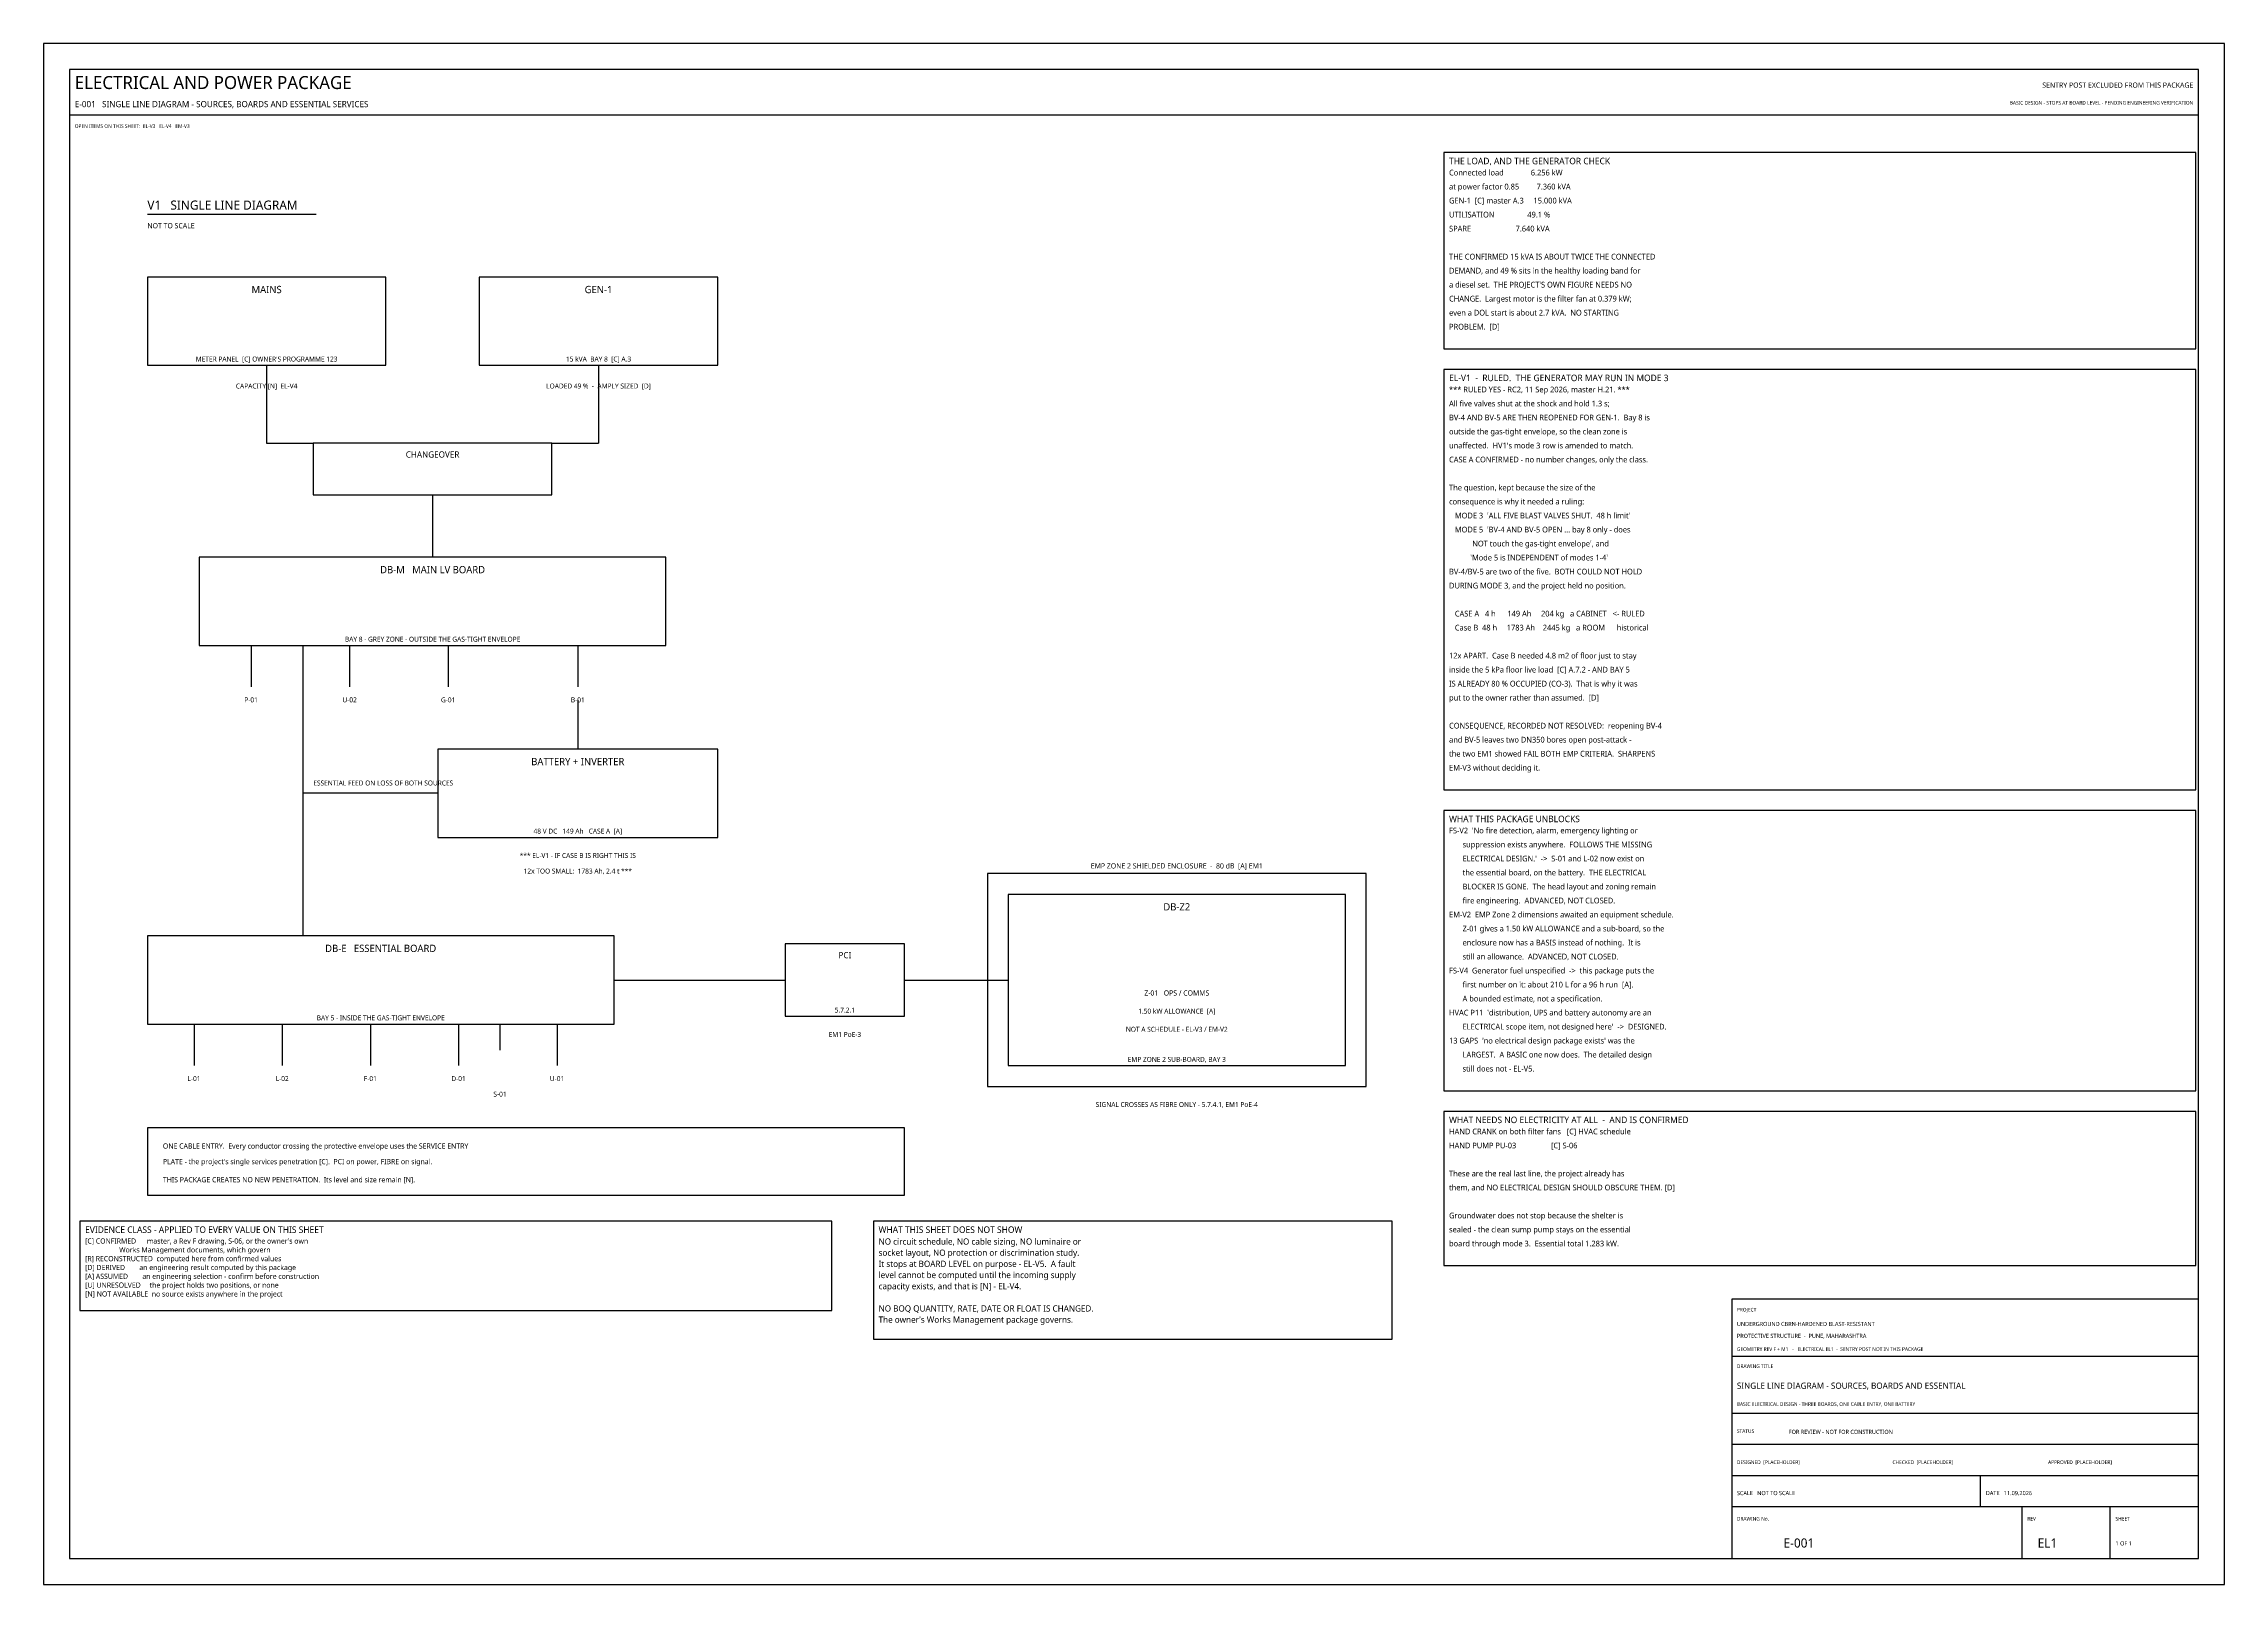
# Model space of a CAD drawing. Header units: millimetres. Extents: x 0 to 841, y 0 to 594.
import ezdxf
from ezdxf.enums import TextEntityAlignment as Align

# ---------------------------------------------------------------- set-up
doc = ezdxf.new("R2010")
doc.units = ezdxf.units.MM
for name, color, linetype in [('E-BOARD', 3, 'Continuous'), ('E-CABLE', 7, 'Continuous'), ('E-DC', 5, 'Continuous'), ('E-FLAGE', 1, 'Continuous'), ('E-LOAD', 4, 'Continuous'), ('E-PROT', 6, 'Continuous'), ('E-SOURCE', 2, 'Continuous'), ('M-FLAG', 1, 'Continuous'), ('M-TEXT', 7, 'Continuous'), ('M-TITLE', 7, 'Continuous'), ('S-NOTE', 7, 'Continuous'), ('S-TEXT', 7, 'Continuous'), ('S-TITLE', 7, 'Continuous')]:
    doc.layers.add(name, color=color, linetype=linetype)
doc.styles.add('OpenSans', font='OpenSans-Regular.ttf')

msp = doc.modelspace()

# ---------------------------------------------------------------- linework, layer by layer
at = {"layer": 'E-BOARD'}
for points in [[(60, 362), (240, 362), (240, 396), (60, 396)], [(372, 200), (502, 200), (502, 266), (372, 266)], [(40, 216), (220, 216), (220, 250), (40, 250)]]:
    msp.add_lwpolyline(points, close=True, dxfattribs=at)
at = {"layer": 'E-CABLE'}
for p, q in [((86, 470), (86, 440)), ((214, 470), (214, 440)), ((86, 440), (104, 440)), ((196, 440), (214, 440)), ((150, 420), (150, 396)), ((80, 362), (80, 346)), ((100, 362), (100, 250)), ((118, 362), (118, 346)), ((156, 362), (156, 346)), ((206, 362), (206, 346)), ((220, 233), (286, 233)), ((332, 233), (372, 233)), ((58, 216), (58, 200)), ((92, 216), (92, 200)), ((126, 216), (126, 200)), ((160, 216), (160, 200)), ((176, 216), (176, 206)), ((198, 216), (198, 200))]:
    msp.add_line(p, q, dxfattribs=at)
msp.add_lwpolyline([(40, 150), (332, 150), (332, 176), (40, 176)], close=True, dxfattribs=at)
at = {"layer": 'E-DC'}
for p, q in [((206, 341), (206, 322)), ((152, 305), (100, 305))]:
    msp.add_line(p, q, dxfattribs=at)
at = {"layer": 'E-PROT'}
for points in [[(104, 420), (196, 420), (196, 440), (104, 440)], [(364, 192), (510, 192), (510, 274), (364, 274)], [(286, 219), (332, 219), (332, 247), (286, 247)]]:
    msp.add_lwpolyline(points, close=True, dxfattribs=at)
at = {"layer": 'E-SOURCE'}
for points in [[(40, 470), (132, 470), (132, 504), (40, 504)], [(168, 470), (260, 470), (260, 504), (168, 504)], [(152, 288), (260, 288), (260, 322), (152, 322)]]:
    msp.add_lwpolyline(points, close=True, dxfattribs=at)
at = {"layer": 'M-TITLE'}
for p, q in [((10, 566.5), (831, 566.5)), ((651, 88), (831, 88)), ((651, 66), (831, 66)), ((651, 54), (831, 54)), ((651, 42), (831, 42)), ((747, 30), (747, 42)), ((651, 30), (831, 30)), ((763, 10), (763, 30)), ((797, 10), (797, 30))]:
    msp.add_line(p, q, dxfattribs=at)
msp.add_lwpolyline([(651, 10), (831, 10), (831, 110), (651, 110)], close=True, dxfattribs=at)
at = {"layer": 'S-TITLE'}
msp.add_line((40, 528.2), (105.049, 528.2), dxfattribs=at)
for points in [[(0, 0), (841, 0), (841, 594), (0, 594)], [(10, 10), (831, 10), (831, 584), (10, 584)], [(540, 476.375), (830, 476.375), (830, 552), (540, 552)], [(540, 306.35), (830, 306.35), (830, 468.375), (540, 468.375)], [(540, 190.325), (830, 190.325), (830, 298.35), (540, 298.35)], [(540, 122.9), (830, 122.9), (830, 182.325), (540, 182.325)], [(14, 105.575), (304, 105.575), (304, 140), (14, 140)], [(320, 94.575), (520, 94.575), (520, 140), (320, 140)]]:
    msp.add_lwpolyline(points, close=True, dxfattribs=at)

# ---------------------------------------------------------------- texts
at = {"layer": 'E-BOARD', "style": 'OpenSans'}
for s, p in [('DB-M   MAIN LV BOARD', (150, 391.2)), ('DB-Z2', (437, 261.2)), ('DB-E   ESSENTIAL BOARD', (130, 245.2))]:
    msp.add_text(s, height=2.8, dxfattribs=at).set_placement(p, align=Align.MIDDLE_CENTER)
at = {"layer": 'E-DC', "style": 'OpenSans'}
msp.add_text('ESSENTIAL FEED ON LOSS OF BOTH SOURCES', height=1.9, dxfattribs=at).set_placement((104, 308))
at = {"layer": 'E-FLAGE', "style": 'OpenSans'}
for s, p in [('*** EL-V1 - IF CASE B IS RIGHT THIS IS', (206, 281)), ('12x TOO SMALL:  1783 Ah, 2.4 t ***', (206, 275))]:
    msp.add_text(s, height=1.9, dxfattribs=at).set_placement(p, align=Align.MIDDLE_CENTER)
at = {"layer": 'E-LOAD', "style": 'OpenSans'}
for s, height, p in [('P-01', 1.9, (80, 341)), ('U-02', 1.9, (118, 341)), ('G-01', 1.9, (156, 341)), ('B-01', 1.9, (206, 341)), ('Z-01   OPS / COMMS', 2, (437, 228)), ('L-01', 1.9, (58, 195)), ('L-02', 1.9, (92, 195)), ('F-01', 1.9, (126, 195)), ('D-01', 1.9, (160, 195)), ('U-01', 1.9, (198, 195)), ('S-01', 1.9, (176, 189))]:
    msp.add_text(s, height=height, dxfattribs=at).set_placement(p, align=Align.MIDDLE_CENTER)
at = {"layer": 'E-PROT', "style": 'OpenSans'}
for s, height, p in [('CHANGEOVER', 2.4, (150, 435.6)), ('EMP ZONE 2 SHIELDED ENCLOSURE  -  80 dB  [A] EM1', 2, (437, 277)), ('PCI', 2.4, (309, 242.6))]:
    msp.add_text(s, height=height, dxfattribs=at).set_placement(p, align=Align.MIDDLE_CENTER)
at = {"layer": 'E-SOURCE', "style": 'OpenSans'}
for s, p in [('MAINS', (86, 499.2)), ('GEN-1', (214, 499.2)), ('BATTERY + INVERTER', (206, 317.2))]:
    msp.add_text(s, height=2.8, dxfattribs=at).set_placement(p, align=Align.MIDDLE_CENTER)
at = {"layer": 'M-FLAG', "style": 'OpenSans'}
for s, height, p in [('BASIC DESIGN - STOPS AT BOARD LEVEL - PENDING ENGINEERING VERIFICATION', 1.4, (829, 570.5)), ('SENTRY POST EXCLUDED FROM THIS PACKAGE', 2, (829, 577))]:
    msp.add_text(s, height=height, dxfattribs=at).set_placement(p, align=Align.RIGHT)
for s, height, p in [('OPEN ITEMS ON THIS SHEET:  EL-V3   EL-V4   EM-V3', 1.4, (12, 561.5)), ('THIS PACKAGE CREATES NO NEW PENETRATION.  Its level and size remain [N].', 2, (46, 155)), ('FOR REVIEW - NOT FOR CONSTRUCTION', 1.6, (673, 58))]:
    msp.add_text(s, height=height, dxfattribs=at).set_placement(p)
for s, p in [('CAPACITY [N]  EL-V4', (86, 462)), ('1.50 kW ALLOWANCE  [A]', (437, 221)), ('NOT A SCHEDULE - EL-V3 / EM-V2', (437, 214))]:
    msp.add_text(s, height=1.9, dxfattribs=at).set_placement(p, align=Align.MIDDLE_CENTER)
at = {"layer": 'M-TEXT', "style": 'OpenSans'}
for s, p in [("METER PANEL  [C] OWNER'S PROGRAMME 123", (86, 472.4)), ('15 kVA  BAY 8  [C] A.3', (214, 472.4)), ('LOADED 49 %  -  AMPLY SIZED  [D]', (214, 462)), ('BAY 8 - GREY ZONE - OUTSIDE THE GAS-TIGHT ENVELOPE', (150, 364.4)), ('48 V DC   149 Ah   CASE A  [A]', (206, 290.4)), ('BAY 5 - INSIDE THE GAS-TIGHT ENVELOPE', (130, 218.4)), ('5.7.2.1', (309, 221.4)), ('EM1 PoE-3', (309, 212)), ('EMP ZONE 2 SUB-BOARD, BAY 3', (437, 202.4)), ('SIGNAL CROSSES AS FIBRE ONLY - 5.7.4.1, EM1 PoE-4', (437, 185))]:
    msp.add_text(s, height=1.9, dxfattribs=at).set_placement(p, align=Align.MIDDLE_CENTER)
for s, p in [('ONE CABLE ENTRY.  Every conductor crossing the protective envelope uses the SERVICE ENTRY', (46, 168)), ("PLATE - the project's single services penetration [C].  PCI on power, FIBRE on signal.", (46, 162))]:
    msp.add_text(s, height=2, dxfattribs=at).set_placement(p)
at = {"layer": 'M-TITLE', "style": 'OpenSans'}
for s, height, p in [('ELECTRICAL AND POWER PACKAGE', 5, (12, 576.5)), ('E-001   SINGLE LINE DIAGRAM - SOURCES, BOARDS AND ESSENTIAL SERVICES', 2.4, (12, 569.5)), ('PROJECT', 1.4, (653, 105.2)), ('UNDERGROUND CBRN-HARDENED BLAST-RESISTANT', 1.6, (653, 99.6)), ('PROTECTIVE STRUCTURE  -  PUNE, MAHARASHTRA', 1.6, (653, 95)), ('GEOMETRY REV F + M1   -   ELECTRICAL EL1  -  SENTRY POST NOT IN THIS PACKAGE', 1.4, (653, 90)), ('DRAWING TITLE', 1.4, (653, 83.4)), ('SINGLE LINE DIAGRAM - SOURCES, BOARDS AND ESSENTIAL ', 2.4, (653, 75.4)), ('BASIC ELECTRICAL DESIGN - THREE BOARDS, ONE CABLE ENTRY, ONE BATTERY', 1.4, (653, 68.8)), ('STATUS', 1.4, (653, 58.4)), ('DESIGNED  [PLACEHOLDER]', 1.4, (653, 46.4)), ('CHECKED  [PLACEHOLDER]', 1.4, (713, 46.4)), ('APPROVED  [PLACEHOLDER]', 1.4, (773, 46.4)), ('SCALE   NOT TO SCALE', 1.6, (653, 34.4)), ('DATE   11.09.2026', 1.6, (749, 34.4)), ('DRAWING No.', 1.4, (653, 24.6)), ('REV', 1.4, (765, 24.6)), ('SHEET', 1.4, (799, 24.6)), ('E-001', 3.5, (671, 14.2)), ('EL1', 3.5, (769, 14.2)), ('1 OF 1', 1.6, (799, 15))]:
    msp.add_text(s, height=height, dxfattribs=at).set_placement(p)
at = {"layer": 'S-NOTE', "style": 'OpenSans'}
for s, height, p in [('at power factor 0.85         7.360 kVA', 2.2, (542, 537.775)), ('Connected load              6.256 kW', 2.2, (542, 543.175)), ('GEN-1  [C] master A.3     15.000 kVA', 2.2, (542, 532.375)), ('SPARE                       7.640 kVA', 2.2, (542, 521.575)), ('UTILISATION                 49.1 %', 2.2, (542, 526.975)), ('THE CONFIRMED 15 kVA IS ABOUT TWICE THE CONNECTED', 2.2, (542, 510.775)), ('DEMAND, and 49 % sits in the healthy loading band for', 2.2, (542, 505.375)), ("a diesel set.  THE PROJECT'S OWN FIGURE NEEDS NO", 2.2, (542, 499.975)), ('CHANGE.  Largest motor is the filter fan at 0.379 kW;', 2.2, (542, 494.575)), ('even a DOL start is about 2.7 kVA.  NO STARTING', 2.2, (542, 489.175)), ('PROBLEM.  [D]', 2.2, (542, 483.775)), ('All five valves shut at the shock and hold 1.3 s;', 2.2, (542, 454.15)), ('*** RULED YES - RC2, 11 Sep 2026, master H.21. ***', 2.2, (542, 459.55)), ('BV-4 AND BV-5 ARE THEN REOPENED FOR GEN-1.  Bay 8 is', 2.2, (542, 448.75)), ('outside the gas-tight envelope, so the clean zone is', 2.2, (542, 443.35)), ("unaffected.  HV1's mode 3 row is amended to match.", 2.2, (542, 437.95)), ('CASE A CONFIRMED - no number changes, only the class.', 2.2, (542, 432.55)), ('The question, kept because the size of the', 2.2, (542, 421.75)), ('consequence is why it needed a ruling:', 2.2, (542, 416.35)), ("   MODE 3  'ALL FIVE BLAST VALVES SHUT.  48 h limit'", 2.2, (542, 410.95)), ("   MODE 5  'BV-4 AND BV-5 OPEN ... bay 8 only - does", 2.2, (542, 405.55)), ("           'Mode 5 is INDEPENDENT of modes 1-4'", 2.2, (542, 394.75)), ("            NOT touch the gas-tight envelope', and", 2.2, (542, 400.15)), ('BV-4/BV-5 are two of the five.  BOTH COULD NOT HOLD', 2.2, (542, 389.35)), ('DURING MODE 3, and the project held no position.', 2.2, (542, 383.95)), ('   CASE A   4 h      149 Ah     204 kg   a CABINET   <- RULED', 2.2, (542, 373.15)), ('   Case B  48 h     1783 Ah    2445 kg   a ROOM      historical', 2.2, (542, 367.75)), ('inside the 5 kPa floor live load  [C] A.7.2 - AND BAY 5', 2.2, (542, 351.55)), ('12x APART.  Case B needed 4.8 m2 of floor just to stay', 2.2, (542, 356.95)), ('IS ALREADY 80 % OCCUPIED (CO-3).  That is why it was', 2.2, (542, 346.15)), ('put to the owner rather than assumed.  [D]', 2.2, (542, 340.75)), ('CONSEQUENCE, RECORDED NOT RESOLVED:  reopening BV-4', 2.2, (542, 329.95)), ('the two EM1 showed FAIL BOTH EMP CRITERIA.  SHARPENS', 2.2, (542, 319.15)), ('and BV-5 leaves two DN350 bores open post-attack -', 2.2, (542, 324.55)), ('EM-V3 without deciding it.', 2.2, (542, 313.75)), ("FS-V2  'No fire detection, alarm, emergency lighting or", 2.2, (542, 289.525)), ('       suppression exists anywhere.  FOLLOWS THE MISSING', 2.2, (542, 284.125)), ("       ELECTRICAL DESIGN.'  ->  S-01 and L-02 now exist on", 2.2, (542, 278.725)), ('       the essential board, on the battery.  THE ELECTRICAL', 2.2, (542, 273.325)), ('       BLOCKER IS GONE.  The head layout and zoning remain', 2.2, (542, 267.925)), ('       fire engineering.  ADVANCED, NOT CLOSED.', 2.2, (542, 262.525)), ('EM-V2  EMP Zone 2 dimensions awaited an equipment schedule.', 2.2, (542, 257.125)), ('       Z-01 gives a 1.50 kW ALLOWANCE and a sub-board, so the', 2.2, (542, 251.725)), ('       enclosure now has a BASIS instead of nothing.  It is', 2.2, (542, 246.325)), ('FS-V4  Generator fuel unspecified  ->  this package puts the', 2.2, (542, 235.525)), ('       still an allowance.  ADVANCED, NOT CLOSED.', 2.2, (542, 240.925)), ('       A bounded estimate, not a specification.', 2.2, (542, 224.725)), ('       first number on it: about 210 L for a 96 h run  [A].', 2.2, (542, 230.125)), ("HVAC P11  'distribution, UPS and battery autonomy are an", 2.2, (542, 219.325)), ("13 GAPS  'no electrical design package exists' was the", 2.2, (542, 208.525)), ("       ELECTRICAL scope item, not designed here'  ->  DESIGNED.", 2.2, (542, 213.925)), ('       LARGEST.  A BASIC one now does.  The detailed design', 2.2, (542, 203.125)), ('       still does not - EL-V5.', 2.2, (542, 197.725)), ('HAND CRANK on both filter fans   [C] HVAC schedule', 2.2, (542, 173.5)), ('HAND PUMP PU-03                  [C] S-06', 2.2, (542, 168.1)), ('These are the real last line, the project already has', 2.2, (542, 157.3)), ('them, and NO ELECTRICAL DESIGN SHOULD OBSCURE THEM. [D]', 2.2, (542, 151.9)), ('Groundwater does not stop because the shelter is', 2.2, (542, 141.1)), ('sealed - the clean sump pump stays on the essential', 2.2, (542, 135.7)), ("[C] CONFIRMED      master, a Rev F drawing, S-06, or the owner's own", 2, (16, 131.375)), ('[R] RECONSTRUCTED  computed here from confirmed values', 2, (16, 124.575)), ('                   Works Management documents, which govern', 2, (16, 127.975)), ('socket layout, NO protection or discrimination study.', 2.4, (322, 126.675)), ('NO circuit schedule, NO cable sizing, NO luminaire or', 2.4, (322, 130.975)), ('board through mode 3.  Essential total 1.283 kW.', 2.2, (542, 130.3)), ('[D] DERIVED        an engineering result computed by this package', 2, (16, 121.175)), ('[A] ASSUMED        an engineering selection - confirm before construction', 2, (16, 117.775)), ('It stops at BOARD LEVEL on purpose - EL-V5.  A fault', 2.4, (322, 122.375)), ('level cannot be computed until the incoming supply', 2.4, (322, 118.075)), ('[U] UNRESOLVED     the project holds two positions, or none', 2, (16, 114.375)), ('[N] NOT AVAILABLE  no source exists anywhere in the project', 2, (16, 110.975)), ('capacity exists, and that is [N] - EL-V4.', 2.4, (322, 113.775)), ("The owner's Works Management package governs.", 2.4, (322, 100.875)), ('NO BOQ QUANTITY, RATE, DATE OR FLOAT IS CHANGED.', 2.4, (322, 105.175))]:
    msp.add_text(s, height=height, dxfattribs=at).set_placement(p)
at = {"layer": 'S-TEXT', "style": 'OpenSans'}
msp.add_text('NOT TO SCALE', height=2, dxfattribs=at).set_placement((40, 522.8))
at = {"layer": 'S-TITLE', "style": 'OpenSans'}
for s, height, p in [('THE LOAD, AND THE GENERATOR CHECK', 2.5, (542, 547.5)), ('V1   SINGLE LINE DIAGRAM', 3.5, (40, 530)), ('EL-V1  -  RULED.  THE GENERATOR MAY RUN IN MODE 3', 2.5, (542, 463.875)), ('WHAT THIS PACKAGE UNBLOCKS', 2.5, (542, 293.85)), ('WHAT NEEDS NO ELECTRICITY AT ALL  -  AND IS CONFIRMED', 2.5, (542, 177.825)), ('EVIDENCE CLASS - APPLIED TO EVERY VALUE ON THIS SHEET', 2.5, (16, 135.5)), ('WHAT THIS SHEET DOES NOT SHOW', 2.5, (322, 135.5))]:
    msp.add_text(s, height=height, dxfattribs=at).set_placement(p)

doc.saveas('drawing.dxf')
